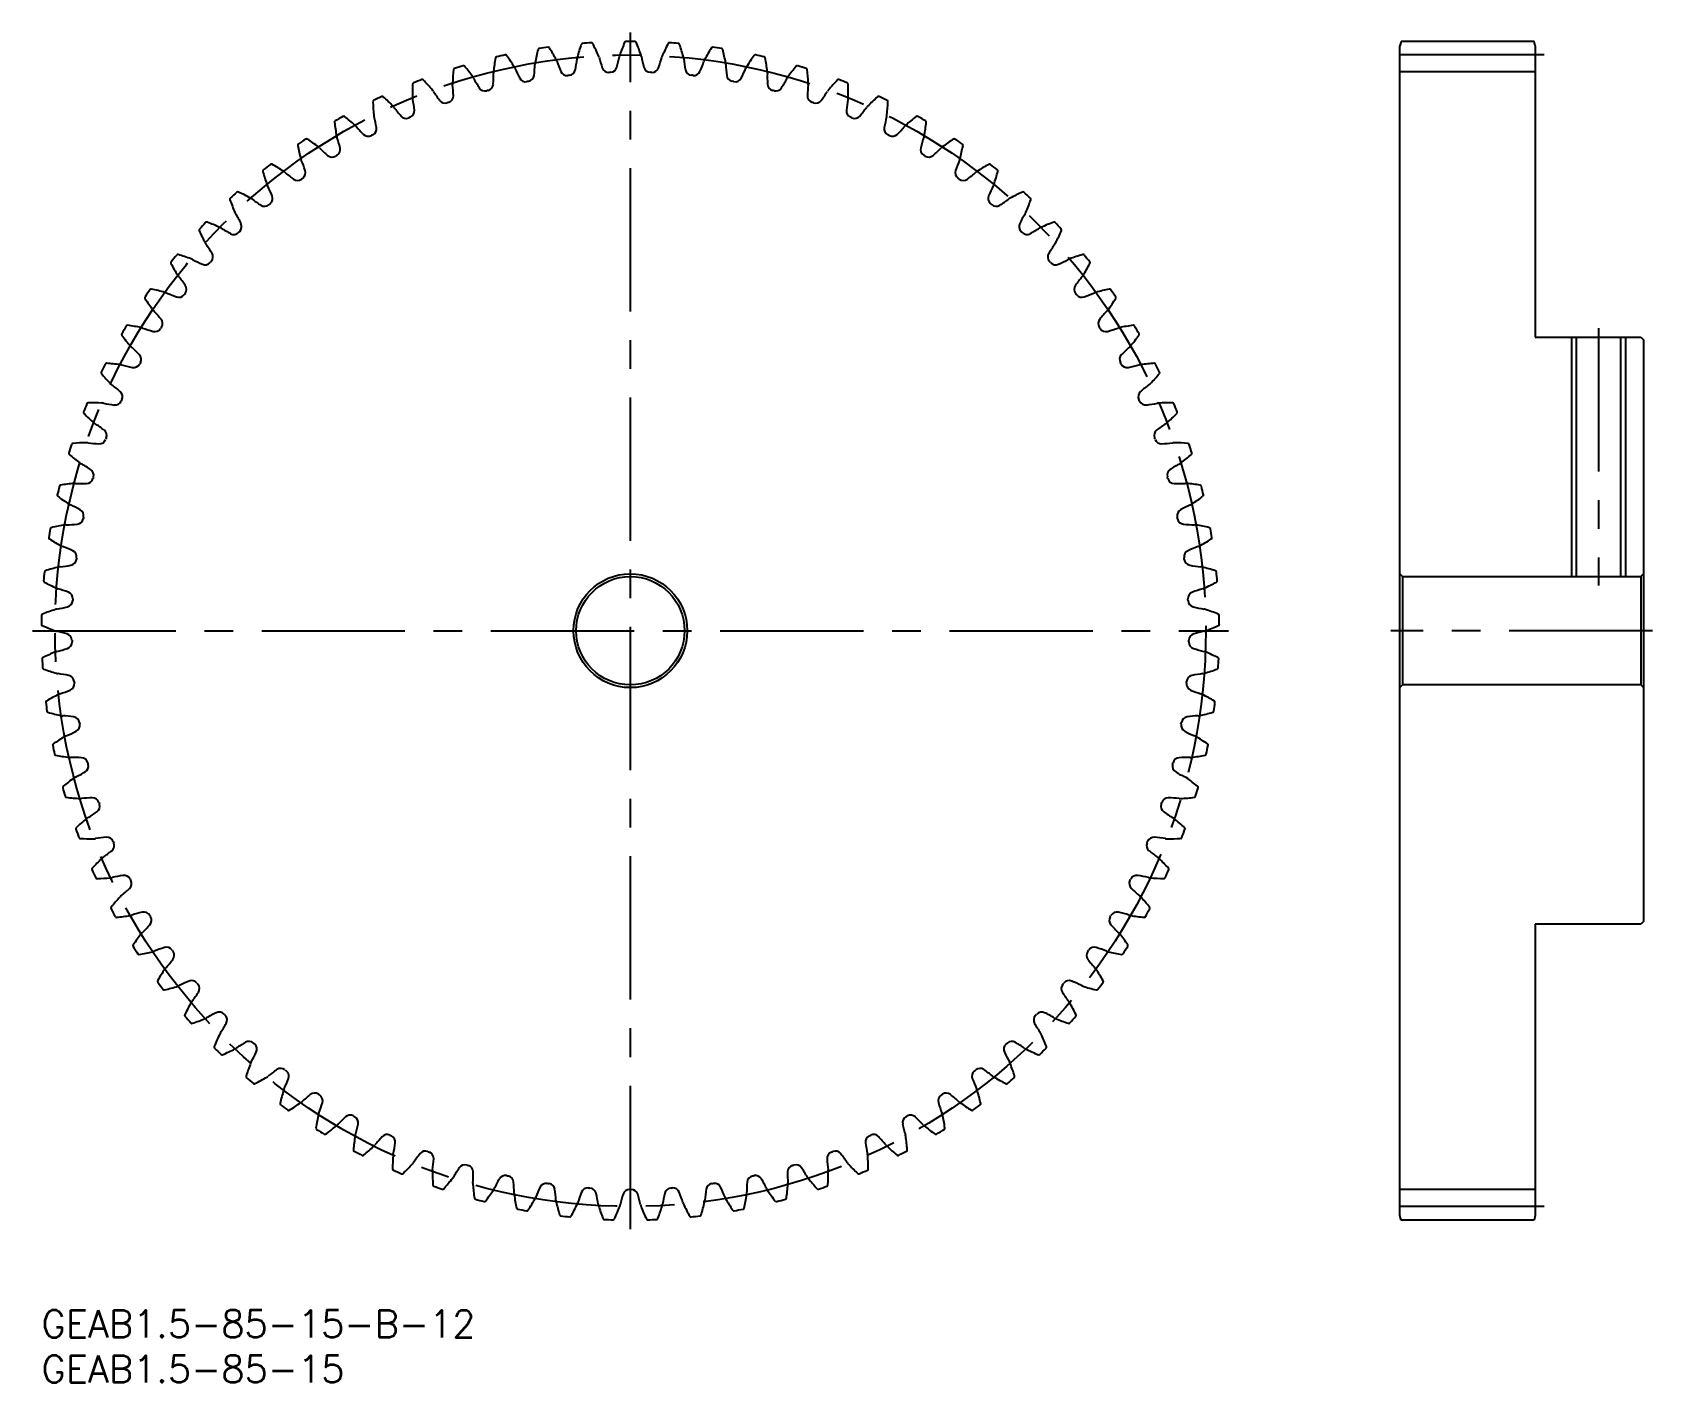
# Model space of a CAD drawing. Extents: x -1 to 179, y -8 to 141.
import ezdxf

# ---------------------------------------------------------------- set-up
doc = ezdxf.new("R2010")
doc.units = 0
doc.header["$LTSCALE"] = 0.5
doc.linetypes.add('CENTER', pattern=[50.8, 31.75, -6.35, 6.35, -6.35])
for name, color, linetype in [('MSM_CENTER', 1, 'CENTER'), ('MSM_CONTINUOUS', 7, 'CONTINUOUS'), ('MSM_NARROW', 5, 'CONTINUOUS'), ('MSM_PART_NUMBER', 7, 'CONTINUOUS')]:
    doc.layers.add(name, color=color, linetype=linetype)
doc.styles.get("Standard").update_dxf_attribs({"font": 'txt.shx', "height": 2, "bigfont": 'bigfont.shx'})

# ---------------------------------------------------------------- blocks, each defined once
blk = doc.blocks.new('*U3')
at = {"layer": 'MSM_PART_NUMBER'}
blk.add_text('GEAB1.5-85-15-B-12', height=3, dxfattribs=at).set_placement((0, -3))
blk = doc.blocks.new('*U4')
at = {"layer": 'MSM_PART_NUMBER'}
blk.add_text('GEAB1.5-85-15', height=3, dxfattribs=at).set_placement((0, -8))

msp = doc.modelspace()

# ---------------------------------------------------------------- linework, layer by layer
at = {"layer": 'MSM_CENTER'}
for p, q in [((65.25, 9), (65.25, 141.5)), ((166.5, 139), (149.5, 139)), ((172.5, 108.75), (172.5, 80.25)), ((-1, 75.25), (131.5, 75.25)), ((178.5, 75.25), (149.5, 75.25)), ((166.5, 11.5), (149.5, 11.5))]:
    msp.add_line(p, q, dxfattribs=at)
msp.add_circle((65.25, 75.25), 63.75, dxfattribs=at)
at = {"layer": 'MSM_CONTINUOUS'}
for p, q in [((150.63, 140.5), (150.5, 140)), ((165.37, 140.5), (150.63, 140.5)), ((165.5, 140), (165.37, 140.5)), ((150.5, 10.5), (150.5, 140)), ((165.5, 140), (165.5, 107.75)), ((165.5, 137.13), (150.5, 137.13)), ((165.5, 107.75), (177.2, 107.75)), ((170.04, 107.75), (170.04, 81.25)), ((174.96, 107.75), (174.96, 81.25)), ((177.2, 107.75), (177.5, 107.45)), ((177.5, 107.45), (177.5, 43.05)), ((150.8, 81.25), (150.5, 81.55)), ((150.8, 81.25), (150.8, 69.25)), ((150.8, 81.25), (177.2, 81.25)), ((177.5, 81.55), (177.2, 81.25)), ((177.2, 81.25), (177.2, 69.25)), ((150.5, 68.95), (150.8, 69.25)), ((177.2, 69.25), (150.8, 69.25)), ((177.2, 69.25), (177.5, 68.95)), ((165.5, 42.75), (165.5, 10.5)), ((177.2, 42.75), (165.5, 42.75)), ((177.5, 43.05), (177.2, 42.75)), ((165.5, 13.37), (150.5, 13.37)), ((150.63, 10), (150.5, 10.5)), ((165.37, 10), (150.63, 10)), ((165.5, 10.5), (165.37, 10))]:
    msp.add_line(p, q, dxfattribs=at)
for radius in [6.3, 6]:
    msp.add_circle((65.25, 75.25), radius, dxfattribs=at)
for centre, radius, start, end in [((79.92, 133.33), 21.25, 161.1991, 165.2941), ((59.95, 140.13), 0.15, 94.6719, 161.1991), ((65.25, 75.25), 65.25, 93.7987, 94.6719), ((60.94, 140.21), 0.15, 27.2715, 93.7987), ((42.18, 130.54), 21.25, 23.1765, 27.2715), ((84.17, 132.09), 21.25, 156.9638, 161.0588), ((64.75, 140.35), 0.15, 90.4366, 156.9638), ((65.25, 75.25), 65.25, 89.5634, 90.4366), ((65.75, 140.35), 0.15, 23.0362, 89.5634), ((46.33, 132.09), 21.25, 18.9412, 23.0362), ((88.32, 130.54), 21.25, 152.7285, 156.8235), ((69.56, 140.21), 0.15, 86.2013, 152.7285), ((65.25, 75.25), 65.25, 85.3281, 86.2013), ((70.55, 140.13), 0.15, 18.8009, 85.3281), ((50.58, 133.33), 21.25, 14.7059, 18.8009), ((71.21, 134.86), 21.25, 169.6697, 173.7647), ((50.45, 138.64), 0.15, 103.1425, 169.6697), ((65.25, 75.25), 65.25, 102.2692, 103.1425), ((51.42, 138.86), 0.15, 35.7421, 102.2692), ((34.29, 126.54), 21.25, 31.6471, 35.7421), ((75.59, 134.26), 21.25, 165.4344, 169.5294), ((55.17, 139.56), 0.15, 98.9072, 165.4344), ((65.25, 75.25), 65.25, 98.0339, 98.9072), ((56.15, 139.71), 0.15, 31.5068, 98.0339), ((38.16, 128.68), 21.25, 27.4118, 31.5068), ((55.92, 137.89), 1.25, 19.6301, 27.4118), ((74.88, 144.68), 18.89, 199.7056, 203.3915), ((40.59, 140.86), 18.89, 349.3144, 353.0002), ((60.57, 138.41), 1.25, 165.2941, 173.0758), ((60.57, 138.41), 1.25, 15.3948, 23.1765), ((79.98, 143.78), 18.89, 195.4703, 199.1562), ((45.5, 142.51), 18.89, 345.0791, 348.765), ((65.25, 138.58), 1.25, 161.0588, 168.8405), ((65.25, 138.58), 1.25, 11.1595, 18.9412), ((85, 142.51), 18.89, 191.235, 194.9209), ((50.52, 143.78), 18.89, 340.8438, 344.5297), ((69.93, 138.41), 1.25, 156.8235, 164.6052), ((69.93, 138.41), 1.25, 6.9242, 14.7059), ((89.91, 140.86), 18.89, 186.9998, 190.6856), ((55.62, 144.68), 18.89, 336.6085, 340.2944), ((74.58, 137.89), 1.25, 152.5882, 160.3699), ((92.34, 128.68), 21.25, 148.4932, 152.5882), ((74.35, 139.71), 0.15, 81.9661, 148.4932), ((65.25, 75.25), 65.25, 81.0928, 81.9661), ((75.33, 139.56), 0.15, 14.5656, 81.0928), ((54.91, 134.26), 21.25, 10.4706, 14.5656), ((96.21, 126.54), 21.25, 144.2579, 148.3529), ((79.08, 138.86), 0.15, 77.7308, 144.2579), ((65.25, 75.25), 65.25, 76.8575, 77.7308), ((80.05, 138.64), 0.15, 10.3303, 76.8575), ((59.29, 134.86), 21.25, 6.2353, 10.3303), ((66.79, 135.14), 21.25, 173.905, 178), ((45.81, 137.38), 0.15, 107.3778, 173.905), ((65.25, 75.25), 65.25, 106.5045, 107.3778), ((46.76, 137.67), 0.15, 39.9773, 106.5045), ((30.59, 124.11), 21.25, 35.8824, 39.9773), ((46.79, 135.84), 1.25, 28.1007, 35.8824), ((64.54, 145.34), 18.89, 208.1762, 211.8621), ((51.32, 137.03), 1.25, 173.7647, 181.5464), ((31.19, 136.52), 18.89, 357.7849, 1.4708), ((51.32, 137.03), 1.25, 23.8654, 31.6471), ((69.72, 145.2), 18.89, 203.9409, 207.6268), ((53.65, 136.79), 0.75, 207.6268, 280.673), ((53.83, 136.83), 0.75, 280.5035, 353.5496), ((35.81, 138.86), 18.89, 353.5496, 357.2355), ((55.92, 137.89), 1.25, 169.5294, 177.3111), ((58.23, 137.48), 0.75, 203.3915, 276.4377), ((65.25, 75.25), 61.87, 96.2682, 96.4377), ((58.41, 137.5), 0.75, 276.2682, 349.3144), ((62.84, 137.83), 0.75, 199.1562, 272.2024), ((65.25, 75.25), 61.87, 92.0329, 92.2024), ((63.03, 137.84), 0.75, 272.0329, 345.0791), ((67.47, 137.84), 0.75, 194.9209, 267.9671), ((65.25, 75.25), 61.87, 87.7976, 87.9671), ((67.66, 137.83), 0.75, 267.7976, 340.8438), ((72.09, 137.5), 0.75, 190.6856, 263.7318), ((65.25, 75.25), 61.88, 83.5623, 83.7318), ((72.27, 137.48), 0.75, 263.5623, 336.6085), ((74.58, 137.89), 1.25, 2.6889, 10.4706), ((94.69, 138.86), 18.89, 182.7645, 186.4504), ((76.67, 136.83), 0.75, 186.4503, 259.4966), ((76.85, 136.79), 0.75, 259.327, 332.3732), ((60.78, 145.2), 18.89, 332.3732, 336.0591), ((79.18, 137.03), 1.25, 148.3529, 156.1346), ((79.18, 137.03), 1.25, 358.4536, 6.2353), ((99.31, 136.52), 18.89, 178.5292, 182.2151), ((65.96, 145.34), 18.89, 328.1379, 331.8238), ((83.71, 135.84), 1.25, 144.1176, 151.8993), ((99.91, 124.11), 21.25, 140.0227, 144.1176), ((83.74, 137.67), 0.15, 73.4955, 140.0227), ((65.25, 75.25), 65.25, 72.6222, 73.4955), ((84.69, 137.38), 0.15, 6.095, 72.6222), ((63.71, 135.14), 21.25, 2, 6.095), ((62.36, 135.09), 21.25, 178.1403, 182.2353), ((41.27, 135.77), 0.15, 111.6131, 178.1403), ((65.25, 75.25), 65.25, 110.7398, 111.6131), ((42.2, 136.13), 0.15, 44.2126, 110.7398), ((27.07, 121.42), 21.25, 40.1176, 44.2126), ((42.37, 134.31), 1.25, 32.336, 40.1176), ((59.37, 145.1), 18.89, 212.4115, 216.0974), ((46.79, 135.84), 1.25, 178, 185.7817), ((26.76, 133.83), 18.89, 2.0202, 5.7061), ((49.14, 135.77), 0.75, 211.8621, 284.9083), ((65.25, 75.25), 61.87, 104.7388, 104.9083), ((49.32, 135.81), 0.75, 284.7388, 357.7849), ((65.25, 75.25), 61.87, 100.5035, 100.673), ((65.25, 75.25), 61.88, 79.327, 79.4965), ((81.18, 135.81), 0.75, 182.215, 255.2613), ((65.25, 75.25), 61.87, 75.0917, 75.2612), ((81.36, 135.77), 0.75, 255.0917, 328.1379), ((103.74, 133.83), 18.89, 174.2939, 177.9798), ((83.71, 135.84), 1.25, 354.2183, 2), ((71.13, 145.1), 18.89, 323.9026, 327.5885), ((88.13, 134.31), 1.25, 139.8824, 147.664), ((103.43, 121.42), 21.25, 135.7874, 139.8824), ((88.3, 136.13), 0.15, 69.2602, 135.7874), ((65.25, 75.25), 65.25, 68.3869, 69.2602), ((89.23, 135.77), 0.15, 1.8597, 68.3869), ((68.14, 135.09), 21.25, 357.7647, 1.8597), ((36.87, 133.84), 0.15, 115.8484, 182.3756), ((57.95, 134.71), 21.25, 182.3756, 186.4706), ((65.25, 75.25), 65.25, 114.9751, 115.8484), ((37.76, 134.26), 0.15, 48.4479, 114.9751), ((23.77, 118.47), 21.25, 44.3529, 48.4479), ((38.07, 132.46), 1.25, 36.5713, 44.3529), ((54.23, 144.47), 18.89, 216.6468, 220.3327), ((40.57, 132.81), 0.75, 293.2094, 6.2555), ((42.37, 134.31), 1.25, 182.2353, 190.0169), ((22.54, 130.83), 18.89, 6.2555, 9.9414), ((44.71, 134.41), 0.75, 216.0974, 289.1435), ((65.25, 75.25), 61.87, 108.9741, 109.1435), ((44.89, 134.47), 0.75, 288.9741, 2.0202), ((85.61, 134.47), 0.75, 177.9797, 251.026), ((65.25, 75.25), 61.87, 70.8565, 71.0259), ((85.79, 134.41), 0.75, 250.8564, 323.9026), ((107.96, 130.83), 18.89, 170.0586, 173.7445), ((89.93, 132.81), 0.75, 173.7444, 246.7907), ((88.13, 134.31), 1.25, 349.9831, 357.7647), ((76.27, 144.47), 18.89, 319.6673, 323.3532), ((92.43, 132.46), 1.25, 135.6471, 143.4287), ((106.73, 118.47), 21.25, 131.5521, 135.6471), ((92.74, 134.26), 0.15, 65.0249, 131.5521), ((65.25, 75.25), 65.25, 64.1516, 65.0249), ((72.55, 134.71), 21.25, 353.5294, 357.6244), ((93.63, 133.84), 0.15, 357.6244, 64.1516), ((32.62, 131.58), 0.15, 120.0837, 186.6109), ((53.58, 134.01), 21.25, 186.6109, 190.7059), ((65.25, 75.25), 65.25, 119.2104, 120.0837), ((33.48, 132.07), 0.15, 52.6832, 119.2104), ((20.69, 115.29), 21.25, 48.5882, 52.6832), ((33.92, 130.29), 1.25, 40.8066, 48.5882), ((49.14, 143.47), 18.89, 220.8821, 224.568), ((38.07, 132.46), 1.25, 186.4706, 194.2522), ((18.55, 127.52), 18.89, 10.4908, 14.1767), ((40.4, 132.73), 0.75, 220.3327, 293.3788), ((65.25, 75.25), 61.87, 113.2094, 113.3788), ((65.25, 75.25), 61.87, 66.6212, 66.7906), ((90.1, 132.73), 0.75, 246.6211, 319.6673), ((111.95, 127.52), 18.89, 165.8233, 169.5092), ((92.43, 132.46), 1.25, 345.7478, 353.5294), ((81.36, 143.47), 18.89, 315.432, 319.1179), ((96.58, 130.29), 1.25, 131.4118, 139.1934), ((109.81, 115.29), 21.25, 127.3168, 131.4118), ((97.02, 132.07), 0.15, 60.7896, 127.3168), ((65.25, 75.25), 65.25, 59.9163, 60.7896), ((76.92, 134.01), 21.25, 349.2941, 353.3891), ((97.88, 131.58), 0.15, 353.3891, 59.9163), ((65.25, 75.25), 65.25, 123.4457, 124.319), ((29.37, 129.57), 0.15, 56.9185, 123.4457), ((17.85, 111.89), 21.25, 52.8235, 56.9185), ((33.92, 130.29), 1.25, 190.7059, 198.4875), ((14.82, 123.93), 18.89, 14.7261, 18.412), ((36.22, 130.74), 0.75, 224.568, 297.6141), ((65.25, 75.25), 61.87, 117.4447, 117.6141), ((36.39, 130.83), 0.75, 297.4447, 10.4908), ((94.11, 130.83), 0.75, 169.5092, 242.5554), ((65.25, 75.25), 61.87, 62.3859, 62.5553), ((94.28, 130.74), 0.75, 242.3858, 315.432), ((115.68, 123.93), 18.89, 161.588, 165.2739), ((96.58, 130.29), 1.25, 341.5125, 349.2941), ((112.65, 111.89), 21.25, 123.0815, 127.1765), ((101.13, 129.57), 0.15, 56.5543, 123.0815), ((65.25, 75.25), 65.25, 55.681, 56.5543), ((28.55, 129.02), 0.15, 124.319, 190.8462), ((49.27, 132.99), 21.25, 190.8462, 194.9412), ((29.94, 127.83), 1.25, 194.9412, 202.7228), ((29.94, 127.83), 1.25, 45.0419, 52.8235), ((44.15, 142.09), 18.89, 225.1174, 228.8033), ((32.2, 128.45), 0.75, 228.8033, 301.8494), ((65.25, 75.25), 61.87, 121.68, 121.8494), ((32.36, 128.54), 0.75, 301.68, 14.7261), ((98.14, 128.54), 0.75, 165.2739, 238.3201), ((65.25, 75.25), 61.87, 58.1506, 58.32), ((98.3, 128.45), 0.75, 238.1505, 311.1967), ((86.35, 142.09), 18.89, 311.1967, 314.8826), ((100.56, 127.83), 1.25, 127.1765, 134.9581), ((100.56, 127.83), 1.25, 337.2772, 345.0588), ((81.23, 132.99), 21.25, 345.0588, 349.1538), ((101.95, 129.02), 0.15, 349.1538, 55.681), ((24.68, 126.16), 0.15, 128.5543, 195.0815), ((45.05, 131.65), 21.25, 195.0815, 199.1765), ((65.25, 75.25), 65.25, 127.681, 128.5543), ((25.46, 126.77), 0.15, 61.1538, 127.681), ((15.28, 108.29), 21.25, 57.0588, 61.1538), ((26.15, 125.08), 1.25, 49.2772, 57.0588), ((39.27, 140.35), 18.89, 229.3527, 233.0386), ((11.36, 120.08), 18.89, 18.9614, 22.6473), ((28.51, 125.97), 0.75, 305.9153, 18.9614), ((101.99, 125.97), 0.75, 161.0386, 234.0848), ((119.14, 120.08), 18.89, 157.3527, 161.0386), ((91.23, 140.35), 18.89, 306.9614, 310.6473), ((104.35, 125.08), 1.25, 122.9412, 130.7228), ((115.22, 108.29), 21.25, 118.8462, 122.9412), ((105.04, 126.77), 0.15, 52.319, 118.8462), ((65.25, 75.25), 65.25, 51.4457, 52.319), ((85.45, 131.65), 21.25, 340.8235, 344.9185), ((105.82, 126.16), 0.15, 344.9185, 51.4457), ((26.15, 125.08), 1.25, 199.1765, 206.9581), ((8.2, 115.97), 18.89, 23.1967, 26.8826), ((28.37, 125.86), 0.75, 233.0386, 306.0847), ((65.25, 75.25), 61.87, 125.9153, 126.0847), ((65.25, 75.25), 61.87, 53.9153, 54.0847), ((102.13, 125.86), 0.75, 233.9152, 306.9614), ((122.3, 115.97), 18.89, 153.1174, 156.8033), ((104.35, 125.08), 1.25, 333.0419, 340.8235), ((21.03, 123.02), 0.15, 132.7896, 199.3168), ((40.94, 130), 21.25, 199.3168, 203.4118), ((65.25, 75.25), 65.25, 131.9163, 132.7896), ((21.76, 123.69), 0.15, 65.3891, 131.9163), ((12.97, 104.51), 21.25, 61.2941, 65.3891), ((22.58, 122.06), 1.25, 53.5125, 61.2941), ((34.53, 138.26), 18.89, 233.588, 237.2739), ((24.73, 123), 0.75, 237.2739, 310.32), ((65.25, 75.25), 61.87, 130.1506, 130.32), ((24.87, 123.12), 0.75, 310.1506, 23.1967), ((105.63, 123.12), 0.75, 156.8033, 229.8495), ((65.25, 75.25), 61.87, 49.68, 49.8494), ((105.77, 123), 0.75, 229.68, 302.7261), ((95.97, 138.26), 18.89, 302.7261, 306.412), ((107.92, 122.06), 1.25, 118.7059, 126.4875), ((117.53, 104.51), 21.25, 114.6109, 118.7059), ((108.74, 123.69), 0.15, 48.0837, 114.6109), ((65.25, 75.25), 65.25, 47.2104, 48.0837), ((89.56, 130), 21.25, 336.5882, 340.6832), ((109.47, 123.02), 0.15, 340.6832, 47.2104), ((65.25, 75.25), 65.25, 136.1516, 137.0249), ((18.3, 120.35), 0.15, 69.6244, 136.1516), ((10.96, 100.57), 21.25, 65.5294, 69.6244), ((22.58, 122.06), 1.25, 203.4118, 211.1934), ((5.35, 111.65), 18.89, 27.432, 31.1179), ((21.44, 120), 0.75, 314.3859, 27.432), ((109.06, 120), 0.75, 152.568, 225.6142), ((125.15, 111.65), 18.89, 148.8821, 152.568), ((107.92, 122.06), 1.25, 328.8066, 336.5882), ((119.54, 100.57), 21.25, 110.3756, 114.4706), ((112.2, 120.35), 0.15, 43.8484, 110.3756), ((65.25, 75.25), 65.25, 42.9751, 43.8484), ((17.62, 119.63), 0.15, 137.0249, 203.5521), ((36.96, 128.06), 21.25, 203.5521, 207.6471), ((19.24, 118.78), 1.25, 57.7478, 65.5294), ((29.97, 135.82), 18.89, 237.8233, 241.5092), ((21.31, 119.87), 0.75, 241.5092, 314.5553), ((65.25, 75.25), 61.87, 134.3859, 134.5553), ((65.25, 75.25), 61.87, 45.4447, 45.6141), ((109.19, 119.87), 0.75, 225.4447, 298.4908), ((100.53, 135.82), 18.89, 298.4908, 302.1767), ((111.26, 118.78), 1.25, 114.4706, 122.2522), ((93.54, 128.06), 21.25, 332.3529, 336.4479), ((112.88, 119.63), 0.15, 336.4479, 42.9751), ((65.25, 75.25), 65.25, 140.3869, 141.2602), ((15.1, 116.76), 0.15, 73.8597, 140.3869), ((9.23, 96.49), 21.25, 69.7647, 73.8597), ((19.24, 118.78), 1.25, 207.6471, 215.4287), ((2.82, 107.12), 18.89, 31.6673, 35.3532), ((18.26, 116.65), 0.75, 318.6212, 31.6673), ((112.24, 116.65), 0.75, 148.3327, 221.3789), ((127.68, 107.12), 18.89, 144.6468, 148.3327), ((111.26, 118.78), 1.25, 324.5713, 332.3529), ((121.27, 96.49), 21.25, 106.1403, 110.2353), ((115.4, 116.76), 0.15, 39.6131, 106.1403), ((65.25, 75.25), 65.25, 38.7398, 39.6131), ((14.47, 115.99), 0.15, 141.2602, 207.7874), ((33.14, 125.83), 21.25, 207.7874, 211.8824), ((16.15, 115.26), 1.25, 61.9831, 69.7647), ((25.59, 133.05), 18.89, 242.0586, 245.7445), ((18.14, 116.51), 0.75, 245.7445, 318.7906), ((65.25, 75.25), 61.87, 138.6212, 138.7906), ((65.25, 75.25), 61.87, 41.2094, 41.3788), ((112.36, 116.51), 0.75, 221.2094, 294.2555), ((104.91, 133.05), 18.89, 294.2555, 297.9414), ((114.35, 115.26), 1.25, 110.2353, 118.0169), ((97.36, 125.83), 21.25, 328.1176, 332.2126), ((116.03, 115.99), 0.15, 332.2126, 38.7398), ((12.17, 112.94), 0.15, 78.095, 144.6222), ((7.82, 92.29), 21.25, 74, 78.095), ((16.15, 115.26), 1.25, 211.8824, 219.664), ((0.64, 102.43), 18.89, 35.9026, 39.5885), ((15.33, 113.06), 0.75, 322.8565, 35.9026), ((115.17, 113.06), 0.75, 144.0974, 217.1436), ((129.86, 102.43), 18.89, 140.4115, 144.0974), ((114.35, 115.26), 1.25, 320.336, 328.1176), ((122.68, 92.29), 21.25, 101.905, 106), ((118.33, 112.94), 0.15, 35.3778, 101.905), ((11.6, 112.13), 0.15, 145.4955, 212.0227), ((65.25, 75.25), 65.25, 144.6222, 145.4955), ((29.49, 123.32), 21.25, 212.0227, 216.1176), ((13.33, 111.52), 1.25, 66.2183, 74), ((21.43, 129.96), 18.89, 246.2939, 249.9798), ((15.22, 112.92), 0.75, 249.9798, 323.0259), ((65.25, 75.25), 61.87, 142.8565, 143.0259), ((65.25, 75.25), 61.87, 36.9741, 37.1435), ((115.28, 112.92), 0.75, 216.9741, 290.0202), ((109.07, 129.96), 18.89, 290.0202, 293.7061), ((117.17, 111.52), 1.25, 106, 113.7817), ((101.01, 123.32), 21.25, 323.8824, 327.9773), ((65.25, 75.25), 65.25, 34.5045, 35.3778), ((118.9, 112.13), 0.15, 327.9773, 34.5045), ((13.33, 111.52), 1.25, 216.1176, 223.8993), ((-1.19, 97.58), 18.89, 40.1379, 43.8238), ((12.67, 109.27), 0.75, 327.0917, 40.1379), ((117.83, 109.27), 0.75, 139.8621, 212.9083), ((131.69, 97.58), 18.89, 136.1762, 139.8621), ((117.17, 111.52), 1.25, 316.1007, 323.8824), ((9.03, 108.06), 0.15, 149.7308, 216.2579), ((65.25, 75.25), 65.25, 148.8575, 149.7308), ((26.04, 120.54), 21.25, 216.2579, 220.3529), ((9.53, 108.92), 0.15, 82.3303, 148.8575), ((6.72, 88.01), 21.25, 78.2353, 82.3303), ((10.79, 107.59), 1.25, 70.4536, 78.2353), ((17.51, 126.57), 18.89, 250.5292, 254.2151), ((12.57, 109.12), 0.75, 254.215, 327.2612), ((65.25, 75.25), 61.87, 147.0917, 147.2612), ((65.25, 75.25), 61.87, 32.7388, 32.9083), ((117.93, 109.12), 0.75, 212.7388, 285.7849), ((112.99, 126.57), 18.89, 285.7849, 289.4708), ((119.71, 107.59), 1.25, 101.7647, 109.5464), ((123.78, 88.01), 21.25, 97.6697, 101.7647), ((104.46, 120.54), 21.25, 319.6471, 323.7421), ((120.97, 108.92), 0.15, 31.1425, 97.6697), ((65.25, 75.25), 65.25, 30.2692, 31.1425), ((121.47, 108.06), 0.15, 323.7421, 30.2692), ((10.79, 107.59), 1.25, 220.3529, 228.1346), ((-2.66, 92.61), 18.89, 44.3732, 48.0591), ((133.16, 92.61), 18.89, 131.9409, 135.6268), ((119.71, 107.59), 1.25, 311.8654, 319.6471), ((65.25, 75.25), 65.25, 153.0928, 153.9661), ((7.2, 104.71), 0.15, 86.5656, 153.0928), ((5.93, 83.65), 21.25, 82.4706, 86.5656), ((8.55, 103.48), 1.25, 74.6889, 82.4706), ((13.85, 122.91), 18.89, 254.7645, 258.4504), ((10.22, 105.14), 0.75, 258.4503, 331.4965), ((10.3, 105.3), 0.75, 331.327, 44.3732), ((65.25, 75.25), 61.87, 151.327, 151.4965), ((120.2, 105.3), 0.75, 135.6268, 208.673), ((65.25, 75.25), 61.87, 28.5035, 28.673), ((120.28, 105.14), 0.75, 208.5035, 281.5496), ((116.65, 122.91), 18.89, 281.5496, 285.2355), ((121.95, 103.48), 1.25, 97.5294, 105.3111), ((124.57, 83.65), 21.25, 93.4344, 97.5294), ((123.3, 104.71), 0.15, 26.9072, 93.4344), ((65.25, 75.25), 65.25, 26.0339, 26.9072), ((6.76, 103.82), 0.15, 153.9661, 220.4932), ((22.8, 117.52), 21.25, 220.4932, 224.5882), ((8.55, 103.48), 1.25, 224.5882, 232.3699), ((-3.76, 87.55), 18.89, 48.6085, 52.2944), ((134.26, 87.55), 18.89, 127.7056, 131.3915), ((121.95, 103.48), 1.25, 307.6301, 315.4118), ((107.7, 117.52), 21.25, 315.4118, 319.5068), ((123.74, 103.82), 0.15, 319.5068, 26.0339), ((8.16, 100.99), 0.75, 262.6856, 335.7318), ((8.24, 101.16), 0.75, 335.5623, 48.6084), ((65.25, 75.25), 61.87, 155.5623, 155.7318), ((122.26, 101.16), 0.75, 131.3915, 204.4377), ((65.25, 75.25), 61.87, 24.2682, 24.4377), ((122.34, 100.99), 0.75, 204.2682, 277.3144), ((4.81, 99.42), 0.15, 158.2013, 224.7285), ((65.25, 75.25), 65.25, 157.3281, 158.2013), ((19.8, 114.27), 21.25, 224.7285, 228.8235), ((5.18, 100.34), 0.15, 90.8009, 157.3281), ((5.48, 79.25), 21.25, 86.7059, 90.8009), ((6.62, 99.22), 1.25, 78.9242, 86.7059), ((10.47, 118.98), 18.89, 258.9998, 262.6856), ((120.03, 118.98), 18.89, 277.3144, 281.0002), ((123.88, 99.22), 1.25, 93.2941, 101.0758), ((125.02, 79.25), 21.25, 89.1991, 93.2941), ((110.7, 114.27), 21.25, 311.1765, 315.2715), ((125.32, 100.34), 0.15, 22.6719, 89.1991), ((65.25, 75.25), 65.25, 21.7987, 22.6719), ((125.69, 99.42), 0.15, 315.2715, 21.7987), ((6.62, 99.22), 1.25, 228.8235, 236.6052), ((-4.48, 82.42), 18.89, 52.8438, 56.5297), ((6.48, 96.88), 0.75, 339.7976, 52.8438), ((124.02, 96.88), 0.75, 127.1562, 200.2024), ((134.98, 82.42), 18.89, 123.4703, 127.1562), ((123.88, 99.22), 1.25, 303.3948, 311.1765), ((65.25, 75.25), 65.25, 161.5634, 162.4366), ((3.49, 95.84), 0.15, 95.0362, 161.5634), ((5.34, 74.82), 21.25, 90.9412, 95.0362), ((5.01, 94.82), 1.25, 83.1595, 90.9412), ((7.39, 114.82), 18.89, 263.235, 266.9209), ((6.41, 96.7), 0.75, 266.9209, 339.9671), ((65.25, 75.25), 61.87, 159.7976, 159.9671), ((65.25, 75.25), 61.87, 20.0329, 20.2024), ((124.09, 96.7), 0.75, 200.0329, 273.0791), ((123.11, 114.82), 18.89, 273.0791, 276.765), ((125.49, 94.82), 1.25, 89.0588, 96.8405), ((125.16, 74.82), 21.25, 84.9638, 89.0588), ((127.01, 95.84), 0.15, 18.4366, 84.9638), ((65.25, 75.25), 65.25, 17.5634, 18.4366), ((3.18, 94.89), 0.15, 162.4366, 228.9638), ((17.04, 110.81), 21.25, 228.9638, 233.0588), ((5.01, 94.82), 1.25, 233.0588, 240.8405), ((-4.82, 77.25), 18.89, 57.0791, 60.765), ((135.32, 77.25), 18.89, 119.235, 122.9209), ((125.49, 94.82), 1.25, 299.1595, 306.9412), ((113.46, 110.81), 21.25, 306.9412, 311.0362), ((127.32, 94.89), 0.15, 311.0362, 17.5634), ((5.54, 70.4), 21.25, 95.1765, 99.2715), ((3.73, 90.32), 1.25, 87.3948, 95.1765), ((4.62, 110.43), 18.89, 267.4703, 271.1562), ((4.99, 92.3), 0.75, 271.1562, 344.2024), ((5.04, 92.48), 0.75, 344.0329, 57.0791), ((65.25, 75.25), 61.87, 164.0329, 164.2024), ((125.46, 92.48), 0.75, 122.9209, 195.9671), ((65.25, 75.25), 61.87, 15.7976, 15.9671), ((125.51, 92.3), 0.75, 195.7976, 268.8438), ((125.88, 110.43), 18.89, 268.8438, 272.5297), ((126.77, 90.32), 1.25, 84.8235, 92.6052), ((124.96, 70.4), 21.25, 80.7285, 84.8235), ((1.9, 90.26), 0.15, 166.6719, 233.1991), ((65.25, 75.25), 65.25, 165.7987, 166.6719), ((14.54, 107.15), 21.25, 233.1991, 237.2941), ((2.14, 91.22), 0.15, 99.2715, 165.7987), ((115.96, 107.15), 21.25, 302.7059, 306.8009), ((128.36, 91.22), 0.15, 14.2013, 80.7285), ((65.25, 75.25), 65.25, 13.3281, 14.2013), ((128.6, 90.26), 0.15, 306.8009, 13.3281), ((3.73, 90.32), 1.25, 237.2941, 245.0758), ((-4.77, 72.07), 18.89, 61.3144, 65.0002), ((3.93, 87.98), 0.75, 348.2682, 61.3144), ((126.57, 87.98), 0.75, 118.6856, 191.7318), ((135.27, 72.07), 18.89, 114.9998, 118.6856), ((126.77, 90.32), 1.25, 294.9242, 302.7059), ((65.25, 75.25), 65.25, 170.0339, 170.9072), ((1.13, 86.52), 0.15, 103.5068, 170.0339), ((6.06, 66), 21.25, 99.4118, 103.5068), ((2.79, 85.74), 1.25, 91.6301, 99.4118), ((2.19, 105.86), 18.89, 271.7056, 275.3915), ((3.9, 87.8), 0.75, 275.3915, 348.4377), ((65.25, 75.25), 61.87, 168.2682, 168.4377), ((65.25, 75.25), 61.87, 11.5623, 11.7318), ((126.6, 87.8), 0.75, 191.5623, 264.6085), ((128.31, 105.86), 18.89, 264.6085, 268.2944), ((127.71, 85.74), 1.25, 80.5882, 88.3699), ((124.44, 66), 21.25, 76.4932, 80.5882), ((129.37, 86.52), 0.15, 9.9661, 76.4932), ((65.25, 75.25), 65.25, 9.0928, 9.9661), ((0.97, 85.54), 0.15, 170.9072, 237.4344), ((12.33, 103.32), 21.25, 237.4344, 241.5294), ((2.79, 85.74), 1.25, 241.5294, 249.3111), ((-4.35, 66.91), 18.89, 65.5496, 69.2355), ((134.85, 66.91), 18.89, 110.7645, 114.4504), ((127.71, 85.74), 1.25, 290.6889, 298.4706), ((118.17, 103.32), 21.25, 298.4706, 302.5656), ((129.53, 85.54), 0.15, 302.5656, 9.0928), ((3.14, 83.24), 0.75, 279.6268, 352.673), ((3.16, 83.42), 0.75, 352.5035, 65.5496), ((65.25, 75.25), 61.87, 172.5035, 172.673), ((127.34, 83.42), 0.75, 114.4503, 187.4966), ((65.25, 75.25), 61.87, 7.327, 7.4965), ((127.36, 83.24), 0.75, 187.327, 260.3732), ((65.25, 75.25), 65.25, 174.2692, 175.1425), ((0.38, 80.76), 0.15, 175.1425, 241.6697), ((0.48, 81.75), 0.15, 107.7421, 174.2692), ((6.91, 61.65), 21.25, 103.6471, 107.7421), ((2.19, 81.09), 1.25, 95.8654, 103.6471), ((0.1, 101.12), 18.89, 275.9409, 279.6268), ((130.4, 101.12), 18.89, 260.3732, 264.0591), ((128.31, 81.09), 1.25, 76.3529, 84.1346), ((123.59, 61.65), 21.25, 72.2579, 76.3529), ((130.02, 81.75), 0.15, 5.7308, 72.2579), ((65.25, 75.25), 65.25, 4.8575, 5.7308), ((130.12, 80.76), 0.15, 298.3303, 4.8575), ((10.4, 99.34), 21.25, 241.6697, 245.7647), ((2.19, 81.09), 1.25, 245.7647, 253.5464), ((-3.54, 61.79), 18.89, 69.7849, 73.4708), ((2.73, 78.81), 0.75, 356.7388, 69.7849), ((127.77, 78.81), 0.75, 110.215, 183.2612), ((134.04, 61.79), 18.89, 106.5292, 110.2151), ((128.31, 81.09), 1.25, 286.4536, 294.2353), ((120.1, 99.34), 21.25, 294.2353, 298.3303), ((8.07, 57.38), 21.25, 107.8824, 111.9773), ((1.93, 76.42), 1.25, 100.1007, 107.8824), ((-1.63, 96.24), 18.89, 280.1762, 283.8621), ((2.72, 78.63), 0.75, 283.8621, 356.9083), ((65.25, 75.25), 61.87, 176.7388, 176.9083), ((65.25, 75.25), 61.87, 3.0917, 3.2612), ((127.78, 78.63), 0.75, 183.0917, 256.1379), ((132.13, 96.24), 18.89, 256.1379, 259.8238), ((128.57, 76.42), 1.25, 72.1176, 79.8993), ((122.43, 57.38), 21.25, 68.0227, 72.1176), ((65.25, 75.25), 65.25, 178.5045, 179.3778), ((0.15, 75.96), 0.15, 179.3778, 245.905), ((0.17, 76.95), 0.15, 111.9773, 178.5045), ((8.77, 95.22), 21.25, 245.905, 250), ((121.73, 95.22), 21.25, 290, 294.095), ((130.33, 76.95), 0.15, 1.4955, 68.0227), ((130.35, 75.96), 0.15, 294.095, 0.6222), ((65.25, 75.25), 65.25, 0.6222, 1.4955), ((1.93, 76.42), 1.25, 250, 257.7817), ((-2.36, 56.75), 18.89, 74.0202, 77.7061), ((2.63, 74.19), 0.75, 0.9741, 74.0202), ((2.64, 74), 0.75, 288.0974, 1.1435), ((65.25, 75.25), 61.87, 180.9741, 181.1435), ((65.25, 75.25), 61.87, 358.8565, 359.0259), ((127.86, 74), 0.75, 178.8564, 251.9026), ((127.87, 74.19), 0.75, 105.9797, 179.026), ((132.86, 56.75), 18.89, 102.2939, 105.9798), ((128.57, 76.42), 1.25, 282.2183, 290), ((0.22, 72.14), 0.15, 116.2126, 182.7398), ((65.25, 75.25), 65.25, 182.7398, 183.6131), ((9.54, 53.21), 21.25, 112.1176, 116.2126), ((2.01, 71.74), 1.25, 104.336, 112.1176), ((-3, 91.24), 18.89, 284.4115, 288.0974), ((133.5, 91.24), 18.89, 251.9026, 255.5885), ((128.49, 71.74), 1.25, 67.8824, 75.664), ((120.96, 53.21), 21.25, 63.7874, 67.8824), ((130.28, 72.14), 0.15, 357.2602, 63.7874), ((65.25, 75.25), 65.25, 356.3869, 357.2602), ((0.28, 71.15), 0.15, 183.6131, 250.1403), ((7.45, 90.99), 21.25, 250.1403, 254.2353), ((2.01, 71.74), 1.25, 254.2353, 262.0169), ((-0.81, 51.8), 18.89, 78.2555, 81.9414), ((2.88, 69.56), 0.75, 5.2094, 78.2555), ((127.62, 69.56), 0.75, 101.7444, 174.7906), ((131.31, 51.8), 18.89, 98.0586, 101.7445), ((128.49, 71.74), 1.25, 277.9831, 285.7647), ((123.05, 90.99), 21.25, 285.7647, 289.8597), ((130.22, 71.15), 0.15, 289.8597, 356.3869), ((2.44, 67.08), 1.25, 108.5713, 116.3529), ((-3.99, 86.16), 18.89, 288.6468, 292.3327), ((2.9, 69.38), 0.75, 292.3327, 5.3788), ((65.25, 75.25), 61.87, 185.2094, 185.3788), ((65.25, 75.25), 61.87, 354.6212, 354.7906), ((127.6, 69.38), 0.75, 174.6211, 247.6673), ((134.49, 86.16), 18.89, 247.6673, 251.3532), ((128.06, 67.08), 1.25, 63.6471, 71.4287), ((0.63, 67.34), 0.15, 120.4479, 186.9751), ((65.25, 75.25), 65.25, 186.9751, 187.8484), ((11.32, 49.15), 21.25, 116.3529, 120.4479), ((119.18, 49.15), 21.25, 59.5521, 63.6471), ((65.25, 75.25), 65.25, 352.1516, 353.0249), ((129.87, 67.34), 0.15, 353.0249, 59.5521), ((0.76, 66.36), 0.15, 187.8484, 254.3756), ((6.44, 86.68), 21.25, 254.3756, 258.4706), ((2.44, 67.08), 1.25, 258.4706, 266.2522), ((1.1, 46.99), 18.89, 82.4908, 86.1767), ((3.47, 64.97), 0.75, 9.4447, 82.4908), ((3.5, 64.79), 0.75, 296.568, 9.6141), ((65.25, 75.25), 61.87, 189.4447, 189.6141), ((127, 64.79), 0.75, 170.3858, 243.432), ((65.25, 75.25), 61.87, 350.3859, 350.5553), ((127.03, 64.97), 0.75, 97.5092, 170.5553), ((129.4, 46.99), 18.89, 93.8233, 97.5092), ((128.06, 67.08), 1.25, 273.7478, 281.5294), ((124.06, 86.68), 21.25, 281.5294, 285.6244), ((129.74, 66.36), 0.15, 285.6244, 352.1516), ((13.4, 45.24), 21.25, 120.5882, 124.6832), ((3.22, 62.46), 1.25, 112.8066, 120.5882), ((-4.61, 81.01), 18.89, 292.8821, 296.568), ((135.11, 81.01), 18.89, 243.432, 247.1179), ((127.28, 62.46), 1.25, 59.4118, 67.1934), ((117.1, 45.24), 21.25, 55.3168, 59.4118), ((1.39, 62.59), 0.15, 124.6832, 191.2104), ((65.25, 75.25), 65.25, 191.2104, 192.0837), ((1.59, 61.62), 0.15, 192.0837, 258.6109), ((5.76, 82.31), 21.25, 258.6109, 262.7059), ((3.22, 62.46), 1.25, 262.7059, 270.4875), ((3.37, 42.33), 18.89, 86.7261, 90.412), ((4.4, 60.44), 0.75, 13.68, 86.7261), ((126.1, 60.44), 0.75, 93.2739, 166.3201), ((127.13, 42.33), 18.89, 89.588, 93.2739), ((127.28, 62.46), 1.25, 269.5125, 277.2941), ((124.74, 82.31), 21.25, 277.2941, 281.3891), ((128.91, 61.62), 0.15, 281.3891, 347.9163), ((65.25, 75.25), 65.25, 347.9163, 348.7896), ((129.11, 62.59), 0.15, 348.7896, 55.3168), ((-4.84, 75.84), 18.89, 297.1174, 300.8033), ((4.45, 60.26), 0.75, 300.8033, 13.8494), ((65.25, 75.25), 61.87, 193.68, 193.8494), ((126.05, 60.26), 0.75, 166.1505, 239.1967), ((65.25, 75.25), 61.87, 346.1506, 346.32), ((135.34, 75.84), 18.89, 239.1967, 242.8826), ((2.5, 57.91), 0.15, 128.9185, 195.4457), ((65.25, 75.25), 65.25, 195.4457, 196.319), ((15.76, 41.5), 21.25, 124.8235, 128.9185), ((4.33, 57.92), 1.25, 117.0419, 124.8235), ((126.17, 57.92), 1.25, 55.1765, 62.9581), ((114.74, 41.5), 21.25, 51.0815, 55.1765), ((65.25, 75.25), 65.25, 343.681, 344.5543), ((128, 57.91), 0.15, 344.5543, 51.0815), ((2.77, 56.96), 0.15, 196.319, 262.8462), ((5.4, 77.89), 21.25, 262.8462, 266.9412), ((4.33, 57.92), 1.25, 266.9412, 274.7228), ((5.97, 37.85), 18.89, 90.9614, 94.6473), ((5.66, 55.99), 0.75, 17.9153, 90.9614), ((5.72, 55.81), 0.75, 305.0386, 18.0847), ((65.25, 75.25), 61.87, 197.9153, 198.0847), ((124.78, 55.81), 0.75, 161.9152, 234.9614), ((65.25, 75.25), 61.87, 341.9153, 342.0847), ((124.84, 55.99), 0.75, 89.0386, 162.0848), ((124.53, 37.85), 18.89, 85.3527, 89.0386), ((126.17, 57.92), 1.25, 265.2772, 273.0588), ((125.1, 77.89), 21.25, 273.0588, 277.1538), ((127.73, 56.96), 0.15, 277.1538, 343.681), ((18.38, 37.93), 21.25, 129.0588, 133.1538), ((5.78, 53.47), 1.25, 121.2772, 129.0588), ((-4.7, 70.66), 18.89, 301.3527, 305.0386), ((135.2, 70.66), 18.89, 234.9614, 238.6473), ((124.72, 53.47), 1.25, 50.9412, 58.7228), ((112.12, 37.93), 21.25, 46.8462, 50.9412), ((3.95, 53.33), 0.15, 133.1538, 199.681), ((65.25, 75.25), 65.25, 199.681, 200.5543), ((4.29, 52.39), 0.15, 200.5543, 267.0815), ((5.37, 73.47), 21.25, 267.0815, 271.1765), ((5.78, 53.47), 1.25, 271.1765, 278.9581), ((8.89, 33.57), 18.89, 95.1967, 98.8826), ((7.25, 51.64), 0.75, 22.1506, 95.1967), ((123.25, 51.64), 0.75, 84.8033, 157.8494), ((121.61, 33.57), 18.89, 81.1174, 84.8033), ((124.72, 53.47), 1.25, 261.0419, 268.8235), ((125.13, 73.47), 21.25, 268.8235, 272.9185), ((126.21, 52.39), 0.15, 272.9185, 339.4457), ((65.25, 75.25), 65.25, 339.4457, 340.319), ((126.55, 53.33), 0.15, 340.319, 46.8462), ((-4.17, 65.51), 18.89, 305.588, 309.2739), ((7.32, 51.47), 0.75, 309.2739, 22.32), ((65.25, 75.25), 61.87, 202.1506, 202.32), ((123.18, 51.47), 0.75, 157.68, 230.7261), ((65.25, 75.25), 61.87, 337.68, 337.8494), ((134.67, 65.51), 18.89, 230.7261, 234.412), ((5.74, 48.86), 0.15, 137.3891, 203.9163), ((65.25, 75.25), 65.25, 203.9163, 204.7896), ((21.27, 34.57), 21.25, 133.2941, 137.3891), ((7.55, 49.13), 1.25, 125.5125, 133.2941), ((122.95, 49.13), 1.25, 46.7059, 54.4875), ((109.23, 34.57), 21.25, 42.6109, 46.7059), ((65.25, 75.25), 65.25, 335.2104, 336.0837), ((124.76, 48.86), 0.15, 336.0837, 42.6109), ((6.15, 47.95), 0.15, 204.7896, 271.3168), ((5.66, 69.05), 21.25, 271.3168, 275.4118), ((7.55, 49.13), 1.25, 275.4118, 283.1934), ((12.12, 29.52), 18.89, 99.432, 103.1179), ((-3.26, 60.41), 18.89, 309.8233, 313.5092), ((9.15, 47.42), 0.75, 26.3859, 99.432), ((9.23, 47.25), 0.75, 313.5092, 26.5553), ((65.25, 75.25), 61.87, 206.3859, 206.5553), ((121.27, 47.25), 0.75, 153.4447, 226.4908), ((65.25, 75.25), 61.87, 333.4447, 333.6141), ((121.35, 47.42), 0.75, 80.568, 153.6141), ((133.76, 60.41), 18.89, 226.4908, 230.1767), ((118.38, 29.52), 18.89, 76.8821, 80.568), ((122.95, 49.13), 1.25, 256.8066, 264.5882), ((124.84, 69.05), 21.25, 264.5882, 268.6832), ((124.35, 47.95), 0.15, 268.6832, 335.2104), ((24.39, 31.44), 21.25, 137.5294, 141.6244), ((9.64, 44.94), 1.25, 129.7478, 137.5294), ((120.86, 44.94), 1.25, 42.4706, 50.2522), ((106.11, 31.44), 21.25, 38.3756, 42.4706), ((7.85, 44.54), 0.15, 141.6244, 208.1516), ((65.25, 75.25), 65.25, 208.1516, 209.0249), ((8.33, 43.66), 0.15, 209.0249, 275.5521), ((6.28, 64.67), 21.25, 275.5521, 279.6471), ((9.64, 44.94), 1.25, 279.6471, 287.4287), ((15.64, 25.73), 18.89, 103.6673, 107.3532), ((11.36, 43.35), 0.75, 30.6212, 103.6673), ((65.25, 75.25), 61.87, 210.6212, 210.7906), ((11.45, 43.19), 0.75, 317.7445, 30.7906), ((119.05, 43.19), 0.75, 149.2094, 222.2555), ((65.25, 75.25), 61.87, 329.2094, 329.3788), ((119.14, 43.35), 0.75, 76.3327, 149.3788), ((114.86, 25.73), 18.89, 72.6468, 76.3327), ((120.86, 44.94), 1.25, 252.5713, 260.3529), ((124.22, 64.67), 21.25, 260.3529, 264.4479), ((122.17, 43.66), 0.15, 264.4479, 330.9751), ((65.25, 75.25), 65.25, 330.9751, 331.8484), ((122.65, 44.54), 0.15, 331.8484, 38.3756), ((27.74, 28.54), 21.25, 141.7647, 145.8597), ((12.03, 40.92), 1.25, 133.9831, 141.7647), ((-1.97, 55.39), 18.89, 314.0586, 317.7445), ((132.47, 55.39), 18.89, 222.2555, 225.9414), ((118.47, 40.92), 1.25, 38.2353, 46.0169), ((102.76, 28.54), 21.25, 34.1403, 38.2353), ((10.28, 40.38), 0.15, 145.8597, 212.3869), ((65.25, 75.25), 65.25, 212.3869, 213.2602), ((7.23, 60.34), 21.25, 279.7874, 283.8824), ((12.03, 40.92), 1.25, 283.8824, 291.664), ((19.44, 22.2), 18.89, 107.9026, 111.5885), ((13.86, 39.46), 0.75, 34.8565, 107.9026), ((65.25, 75.25), 61.87, 214.8565, 215.0259), ((13.97, 39.31), 0.75, 321.9797, 35.0259), ((116.53, 39.31), 0.75, 144.9741, 218.0202), ((65.25, 75.25), 61.87, 324.9741, 325.1435), ((116.64, 39.46), 0.75, 72.0974, 145.1436), ((111.06, 22.2), 18.89, 68.4115, 72.0974), ((118.47, 40.92), 1.25, 248.336, 256.1176), ((123.27, 60.34), 21.25, 256.1176, 260.2126), ((65.25, 75.25), 65.25, 326.7398, 327.6131), ((120.22, 40.38), 0.15, 327.6131, 34.1403), ((10.81, 39.55), 0.15, 213.2602, 279.7874), ((31.29, 25.9), 21.25, 146, 150.095), ((14.71, 37.08), 1.25, 138.2183, 146), ((-0.32, 50.48), 18.89, 318.2939, 321.9798), ((130.82, 50.48), 18.89, 218.0202, 221.7061), ((115.79, 37.08), 1.25, 34, 41.7817), ((99.21, 25.9), 21.25, 29.905, 34), ((119.69, 39.55), 0.15, 260.2126, 326.7398), ((13, 36.42), 0.15, 150.095, 216.6222), ((65.25, 75.25), 65.25, 216.6222, 217.4955), ((14.71, 37.08), 1.25, 288.1176, 295.8993), ((23.48, 18.96), 18.89, 112.1379, 115.8238), ((16.64, 35.76), 0.75, 39.0917, 112.1379), ((65.25, 75.25), 61.87, 219.0917, 219.2612), ((16.76, 35.62), 0.75, 326.215, 39.2612), ((113.74, 35.62), 0.75, 140.7388, 213.7849), ((65.25, 75.25), 61.87, 320.7388, 320.9083), ((113.86, 35.76), 0.75, 67.8621, 140.9083), ((107.02, 18.96), 18.89, 64.1762, 67.8621), ((115.79, 37.08), 1.25, 244.1007, 251.8824), ((65.25, 75.25), 65.25, 322.5045, 323.3778), ((117.5, 36.42), 0.15, 323.3778, 29.905), ((13.6, 35.62), 0.15, 217.4955, 284.0227), ((8.49, 56.09), 21.25, 284.0227, 288.1176), ((17.66, 33.45), 1.25, 142.4536, 150.2353), ((1.69, 45.7), 18.89, 322.5292, 326.2151), ((128.81, 45.7), 18.89, 213.7849, 217.4708), ((112.84, 33.45), 1.25, 29.7647, 37.5464), ((122.01, 56.09), 21.25, 251.8824, 255.9773), ((116.9, 35.62), 0.15, 255.9773, 322.5045), ((16.01, 32.66), 0.15, 154.3303, 220.8575), ((35.03, 23.52), 21.25, 150.2353, 154.3303), ((65.25, 75.25), 65.25, 220.8575, 221.7308), ((17.66, 33.45), 1.25, 292.3529, 300.1346), ((27.75, 16.03), 18.89, 116.3732, 120.0591), ((19.69, 32.28), 0.75, 43.327, 116.3732), ((65.25, 75.25), 61.87, 223.327, 223.4965), ((19.82, 32.14), 0.75, 330.4503, 43.4965), ((110.68, 32.14), 0.75, 136.5035, 209.5496), ((65.25, 75.25), 61.87, 316.5035, 316.673), ((110.81, 32.28), 0.75, 63.6268, 136.673), ((102.75, 16.03), 18.89, 59.9409, 63.6268), ((112.84, 33.45), 1.25, 239.8654, 247.6471), ((95.47, 23.52), 21.25, 25.6697, 29.7647), ((65.25, 75.25), 65.25, 318.2692, 319.1425), ((114.49, 32.66), 0.15, 319.1425, 25.6697), ((16.67, 31.92), 0.15, 221.7308, 288.2579), ((10.06, 51.96), 21.25, 288.2579, 292.3529), ((38.93, 21.43), 21.25, 154.4706, 158.5656), ((20.88, 30.05), 1.25, 146.6889, 154.4706), ((4.04, 41.09), 18.89, 326.7645, 330.4504), ((126.46, 41.09), 18.89, 209.5496, 213.2355), ((109.62, 30.05), 1.25, 25.5294, 33.3111), ((91.57, 21.43), 21.25, 21.4344, 25.5294), ((120.44, 51.96), 21.25, 247.6471, 251.7421), ((113.83, 31.92), 0.15, 251.7421, 318.2692), ((19.29, 29.14), 0.15, 158.5656, 225.0928), ((65.25, 75.25), 65.25, 225.0928, 225.9661), ((11.93, 47.94), 21.25, 292.4932, 296.5882), ((20.88, 30.05), 1.25, 296.5882, 304.3699), ((32.23, 13.42), 18.89, 120.6085, 124.2944), ((22.99, 29.03), 0.75, 47.5623, 120.6085), ((65.25, 75.25), 61.87, 227.5623, 227.7318), ((23.13, 28.91), 0.75, 334.6856, 47.7318), ((107.37, 28.91), 0.75, 132.2682, 205.3144), ((65.25, 75.25), 61.87, 312.2682, 312.4377), ((107.51, 29.03), 0.75, 59.3915, 132.4377), ((98.27, 13.42), 18.89, 55.7056, 59.3915), ((109.62, 30.05), 1.25, 235.6301, 243.4118), ((118.57, 47.94), 21.25, 243.4118, 247.5068), ((65.25, 75.25), 65.25, 314.0339, 314.9072), ((111.21, 29.14), 0.15, 314.9072, 21.4344), ((20, 28.45), 0.15, 225.9661, 292.4932), ((42.98, 19.64), 21.25, 158.7059, 162.8009), ((24.34, 26.9), 1.25, 150.9242, 158.7059), ((6.73, 36.66), 18.89, 330.9998, 334.6856), ((123.77, 36.66), 18.89, 205.3144, 209.0002), ((106.16, 26.9), 1.25, 21.2941, 29.0758), ((87.52, 19.64), 21.25, 17.1991, 21.2941), ((110.5, 28.45), 0.15, 247.5068, 314.0339), ((22.82, 25.87), 0.15, 162.8009, 229.3281), ((65.25, 75.25), 65.25, 229.3281, 230.2013), ((14.09, 44.08), 21.25, 296.7285, 300.8235), ((24.34, 26.9), 1.25, 300.8235, 308.6052), ((36.88, 11.15), 18.89, 124.8438, 128.5297), ((26.52, 26.04), 0.75, 51.7976, 124.8438), ((9.74, 32.45), 18.89, 335.235, 338.9209), ((65.25, 75.25), 61.87, 231.7976, 231.9671), ((26.67, 25.92), 0.75, 338.9209, 51.9671), ((103.83, 25.92), 0.75, 128.0329, 201.0791), ((120.76, 32.45), 18.89, 201.0791, 204.765), ((65.25, 75.25), 61.87, 308.0329, 308.2024), ((103.98, 26.04), 0.75, 55.1562, 128.2024), ((93.62, 11.15), 18.89, 51.4703, 55.1562), ((106.16, 26.9), 1.25, 231.3948, 239.1765), ((116.41, 44.08), 21.25, 239.1765, 243.2715), ((65.25, 75.25), 65.25, 309.7987, 310.6719), ((107.68, 25.87), 0.15, 310.6719, 17.1991), ((23.58, 25.23), 0.15, 230.2013, 296.7285), ((47.15, 18.14), 21.25, 162.9412, 167.0362), ((28.02, 24.01), 1.25, 155.1595, 162.9412), ((41.69, 9.23), 18.89, 129.0791, 132.765), ((30.26, 23.31), 0.75, 56.0329, 129.0791), ((65.25, 75.25), 61.87, 236.0329, 236.2024), ((30.41, 23.21), 0.75, 343.1562, 56.2024), ((100.09, 23.21), 0.75, 123.7976, 196.8438), ((65.25, 75.25), 61.87, 303.7976, 303.9671), ((100.24, 23.31), 0.75, 50.9209, 123.9671), ((88.81, 9.23), 18.89, 47.235, 50.9209), ((102.48, 24.01), 1.25, 17.0588, 24.8405), ((83.35, 18.14), 21.25, 12.9638, 17.0588), ((106.92, 25.23), 0.15, 243.2715, 309.7987), ((26.58, 22.88), 0.15, 167.0362, 233.5634), ((65.25, 75.25), 65.25, 233.5634, 234.4366), ((27.39, 22.29), 0.15, 234.4366, 300.9638), ((16.53, 40.39), 21.25, 300.9638, 305.0588), ((28.02, 24.01), 1.25, 305.0588, 312.8405), ((51.41, 16.96), 21.25, 167.1765, 171.2715), ((31.91, 21.4), 1.25, 159.3948, 167.1765), ((13.05, 28.46), 18.89, 339.4703, 343.1562), ((34.19, 20.87), 0.75, 60.2682, 133.3144), ((96.31, 20.87), 0.75, 46.6856, 119.7318), ((117.45, 28.46), 18.89, 196.8438, 200.5297), ((98.59, 21.4), 1.25, 12.8235, 20.6052), ((79.09, 16.96), 21.25, 8.7285, 12.8235), ((102.48, 24.01), 1.25, 227.1595, 234.9412), ((113.97, 40.39), 21.25, 234.9412, 239.0362), ((103.11, 22.29), 0.15, 239.0362, 305.5634), ((65.25, 75.25), 65.25, 305.5634, 306.4366), ((103.92, 22.88), 0.15, 306.4366, 12.9638), ((30.56, 20.16), 0.15, 171.2715, 237.7987), ((65.25, 75.25), 65.25, 237.7987, 238.6719), ((19.24, 36.88), 21.25, 305.1991, 309.2941), ((31.91, 21.4), 1.25, 309.2941, 317.0758), ((46.64, 7.67), 18.89, 133.3144, 137.0002), ((65.25, 75.25), 61.87, 240.2682, 240.4377), ((34.35, 20.78), 0.75, 347.3915, 60.4377), ((16.65, 24.74), 18.89, 343.7056, 347.3915), ((96.15, 20.78), 0.75, 119.5623, 192.6085), ((113.85, 24.74), 18.89, 192.6085, 196.2944), ((65.25, 75.25), 61.87, 299.5623, 299.7318), ((83.86, 7.67), 18.89, 42.9998, 46.6856), ((98.59, 21.4), 1.25, 222.9242, 230.7059), ((111.26, 36.88), 21.25, 230.7059, 234.8009), ((65.25, 75.25), 65.25, 301.3281, 302.2013), ((99.94, 20.16), 0.15, 302.2013, 8.7285), ((31.4, 19.64), 0.15, 238.6719, 305.1991), ((55.76, 16.1), 21.25, 171.4118, 175.5068), ((35.98, 19.09), 1.25, 163.6301, 171.4118), ((22.2, 33.59), 21.25, 309.4344, 313.5294), ((35.98, 19.09), 1.25, 313.5294, 321.3111), ((51.68, 6.48), 18.89, 137.5496, 141.2355), ((38.29, 18.72), 0.75, 64.5035, 137.5496), ((65.25, 75.25), 61.87, 244.5035, 244.673), ((38.46, 18.64), 0.75, 351.6268, 64.673), ((20.51, 21.29), 18.89, 347.9409, 351.6268), ((92.04, 18.64), 0.75, 115.327, 188.3732), ((109.99, 21.29), 18.89, 188.3732, 192.0591), ((65.25, 75.25), 61.87, 295.327, 295.4965), ((92.21, 18.72), 0.75, 42.4503, 115.4965), ((78.82, 6.48), 18.89, 38.7645, 42.4504), ((94.52, 19.09), 1.25, 218.6889, 226.4706), ((108.3, 33.59), 21.25, 226.4706, 230.5656), ((94.52, 19.09), 1.25, 8.5882, 16.3699), ((74.74, 16.1), 21.25, 4.4932, 8.5882), ((99.1, 19.64), 0.15, 234.8009, 301.3281), ((34.72, 17.75), 0.15, 175.5068, 242.0339), ((65.25, 75.25), 65.25, 242.0339, 242.9072), ((35.6, 17.29), 0.15, 242.9072, 309.4344), ((60.15, 15.56), 21.25, 175.6471, 179.7421), ((40.2, 17.08), 1.25, 167.8654, 175.6471), ((25.39, 30.52), 21.25, 313.6697, 317.7647), ((40.2, 17.08), 1.25, 317.7647, 325.5464), ((56.79, 5.67), 18.89, 141.7849, 145.4708), ((42.54, 16.89), 0.75, 68.7388, 141.7849), ((65.25, 75.25), 61.87, 248.7388, 248.9083), ((42.71, 16.82), 0.75, 355.8621, 68.9083), ((24.62, 18.13), 18.89, 352.1762, 355.8621), ((87.79, 16.82), 0.75, 111.0917, 184.1379), ((105.88, 18.13), 18.89, 184.1379, 187.8238), ((65.25, 75.25), 61.87, 291.0917, 291.2612), ((87.96, 16.89), 0.75, 38.215, 111.2612), ((73.71, 5.67), 18.89, 34.5292, 38.2151), ((90.3, 17.08), 1.25, 214.4536, 222.2353), ((105.11, 30.52), 21.25, 222.2353, 226.3303), ((90.3, 17.08), 1.25, 4.3529, 12.1346), ((70.35, 15.56), 21.25, 0.2579, 4.3529), ((94.9, 17.29), 0.15, 230.5656, 297.0928), ((65.25, 75.25), 65.25, 297.0928, 297.9661), ((95.78, 17.75), 0.15, 297.9661, 4.4932), ((39.05, 15.65), 0.15, 179.7421, 246.2692), ((65.25, 75.25), 65.25, 246.2692, 247.1425), ((39.96, 15.26), 0.15, 247.1425, 313.6697), ((44.57, 15.39), 1.25, 172.1007, 179.8824), ((64.57, 15.35), 21.25, 179.8824, 183.9773), ((28.8, 27.7), 21.25, 317.905, 322), ((44.57, 15.39), 1.25, 322, 329.7817), ((61.95, 5.23), 18.89, 146.0202, 149.7061), ((46.91, 15.37), 0.75, 72.9741, 146.0202), ((65.25, 75.25), 61.87, 252.9741, 253.1435), ((47.09, 15.32), 0.75, 0.0974, 73.1435), ((28.95, 15.28), 18.89, 356.4115, 0.0974), ((67.13, 5.18), 18.89, 150.2555, 153.9414), ((51.39, 14.18), 0.75, 77.2094, 150.2555), ((65.25, 75.25), 61.87, 257.2094, 257.3788), ((51.57, 14.14), 0.75, 4.3327, 77.3788), ((78.93, 14.14), 0.75, 102.6211, 175.6673), ((65.25, 75.25), 61.87, 282.6212, 282.7906), ((79.11, 14.18), 0.75, 29.7444, 102.7906), ((63.37, 5.18), 18.89, 26.0586, 29.7445), ((83.41, 15.32), 0.75, 106.8564, 179.9026), ((101.55, 15.28), 18.89, 179.9026, 183.5885), ((65.25, 75.25), 61.87, 286.8565, 287.0259), ((83.59, 15.37), 0.75, 33.9797, 107.0259), ((68.55, 5.23), 18.89, 30.2939, 33.9798), ((85.93, 15.39), 1.25, 210.2183, 218), ((101.7, 27.7), 21.25, 218, 222.095), ((65.93, 15.35), 21.25, 356.0227, 0.1176), ((85.93, 15.39), 1.25, 0.1176, 7.8993), ((90.54, 15.26), 0.15, 226.3303, 292.8575), ((65.25, 75.25), 65.25, 292.8575, 293.7308), ((91.45, 15.65), 0.15, 293.7308, 0.2579), ((43.52, 13.88), 0.15, 183.9773, 250.5045), ((65.25, 75.25), 65.25, 250.5045, 251.3778), ((44.46, 13.56), 0.15, 251.3778, 317.905), ((49.05, 14.02), 1.25, 176.336, 184.1176), ((69, 15.46), 21.25, 184.1176, 188.2126), ((32.42, 25.14), 21.25, 322.1403, 326.2353), ((49.05, 14.02), 1.25, 326.2353, 334.0169), ((33.48, 12.77), 18.89, 0.6468, 4.3327), ((53.61, 12.99), 1.25, 180.5713, 188.3529), ((73.4, 15.9), 21.25, 188.3529, 192.4479), ((72.3, 5.51), 18.89, 154.4908, 158.1767), ((55.93, 13.32), 0.75, 81.4447, 154.4908), ((65.25, 75.25), 61.87, 261.4447, 261.6141), ((56.12, 13.29), 0.75, 8.568, 81.6141), ((38.18, 10.59), 18.89, 4.8821, 8.568), ((77.44, 6.22), 18.89, 158.7261, 162.412), ((60.53, 12.8), 0.75, 85.68, 158.7261), ((65.25, 75.25), 61.87, 265.68, 265.8494), ((60.72, 12.79), 0.75, 12.8033, 85.8494), ((43.03, 8.77), 18.89, 9.1174, 12.8033), ((82.5, 7.31), 18.89, 162.9614, 166.6473), ((65.16, 12.63), 0.75, 89.9153, 162.9614), ((65.25, 75.25), 61.87, 269.9153, 270.0847), ((65.34, 12.63), 0.75, 17.0386, 90.0847), ((48, 7.31), 18.89, 13.3527, 17.0386), ((87.47, 8.77), 18.89, 167.1967, 170.8826), ((69.78, 12.79), 0.75, 94.1505, 167.1967), ((65.25, 75.25), 61.87, 274.1506, 274.32), ((69.97, 12.8), 0.75, 21.2739, 94.32), ((53.06, 6.22), 18.89, 17.588, 21.2739), ((92.32, 10.59), 18.89, 171.432, 175.1179), ((74.38, 13.29), 0.75, 98.3858, 171.432), ((65.25, 75.25), 61.87, 278.3859, 278.5553), ((74.57, 13.32), 0.75, 25.5092, 98.5553), ((58.2, 5.51), 18.89, 21.8233, 25.5092), ((57.1, 15.9), 21.25, 347.5521, 351.6471), ((76.89, 12.99), 1.25, 351.6471, 359.4287), ((97.02, 12.77), 18.89, 175.6673, 179.3532), ((81.45, 14.02), 1.25, 205.9831, 213.7647), ((98.08, 25.14), 21.25, 213.7647, 217.8597), ((61.5, 15.46), 21.25, 351.7874, 355.8824), ((81.45, 14.02), 1.25, 355.8824, 3.664), ((86.04, 13.56), 0.15, 222.095, 288.6222), ((65.25, 75.25), 65.25, 288.6222, 289.4955), ((86.98, 13.88), 0.15, 289.4955, 356.0226), ((48.12, 12.45), 0.15, 188.2126, 254.7398), ((65.25, 75.25), 65.25, 254.7398, 255.6131), ((49.07, 12.19), 0.15, 255.6131, 322.1403), ((52.8, 11.35), 0.15, 192.4479, 258.9751), ((65.25, 75.25), 65.25, 258.9751, 259.8484), ((53.78, 11.17), 0.15, 259.8484, 326.3756), ((36.21, 22.85), 21.25, 326.3756, 330.4706), ((53.61, 12.99), 1.25, 330.4706, 338.2522), ((58.24, 12.3), 1.25, 184.8066, 192.5882), ((77.77, 16.66), 21.25, 192.5882, 196.6832), ((40.16, 20.85), 21.25, 330.6109, 334.7059), ((58.24, 12.3), 1.25, 334.7059, 342.4875), ((62.91, 11.96), 1.25, 189.0419, 196.8235), ((82.06, 17.75), 21.25, 196.8235, 200.9185), ((44.24, 19.15), 21.25, 334.8462, 338.9412), ((62.91, 11.96), 1.25, 338.9412, 346.7228), ((67.59, 11.96), 1.25, 193.2772, 201.0588), ((86.26, 19.15), 21.25, 201.0588, 205.1538), ((48.44, 17.75), 21.25, 339.0815, 343.1765), ((67.59, 11.96), 1.25, 343.1765, 350.9581), ((72.26, 12.3), 1.25, 197.5125, 205.2941), ((90.34, 20.85), 21.25, 205.2941, 209.3891), ((52.73, 16.66), 21.25, 343.3168, 347.4118), ((72.26, 12.3), 1.25, 347.4118, 355.1934), ((76.89, 12.99), 1.25, 201.7478, 209.5294), ((94.29, 22.85), 21.25, 209.5294, 213.6244), ((76.72, 11.17), 0.15, 213.6244, 280.1516), ((65.25, 75.25), 65.25, 280.1516, 281.0249), ((77.7, 11.35), 0.15, 281.0249, 347.5521), ((81.43, 12.19), 0.15, 217.8597, 284.3869), ((65.25, 75.25), 65.25, 284.3869, 285.2602), ((82.38, 12.45), 0.15, 285.2602, 351.7873), ((57.55, 10.61), 0.15, 196.6832, 263.2104), ((65.25, 75.25), 65.25, 263.2104, 264.0837), ((58.54, 10.5), 0.15, 264.0837, 330.6109), ((62.35, 10.21), 0.15, 200.9185, 267.4457), ((65.25, 75.25), 65.25, 267.4457, 268.319), ((63.34, 10.18), 0.15, 268.319, 334.8462), ((67.16, 10.18), 0.15, 205.1538, 271.681), ((65.25, 75.25), 65.25, 271.681, 272.5543), ((68.15, 10.21), 0.15, 272.5543, 339.0815), ((71.96, 10.5), 0.15, 209.3891, 275.9163), ((65.25, 75.25), 65.25, 275.9163, 276.7896), ((72.95, 10.61), 0.15, 276.7896, 343.3168)]:
    msp.add_arc(centre, radius, start, end, dxfattribs=at)
at = {"layer": 'MSM_NARROW'}
for p, q in [((169.5, 107.75), (169.5, 81.25)), ((175.5, 107.75), (175.5, 81.25))]:
    msp.add_line(p, q, dxfattribs=at)

# ---------------------------------------------------------------- block references
at = {"layer": 'MSM_CONTINUOUS'}
for name in ['*U3', '*U4']:
    msp.add_blockref(name, (0, 0), dxfattribs=at)

doc.saveas('drawing.dxf')
